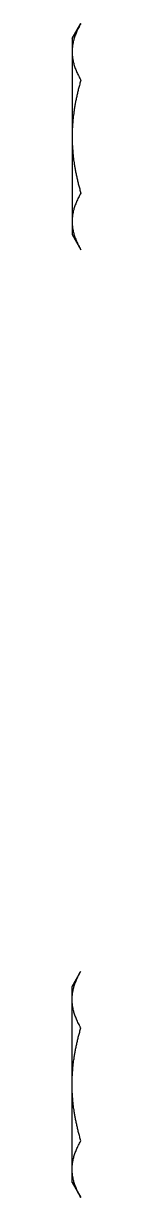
# Model space of a CAD drawing. Header units: millimetres. Extents: x 587 to 10361, y -8386 to 1488.
# Drawn here: x 5961.82 to 5962.12, y 615.45 to 655.21 of the extents above; entities that cross this region are included whole.
import ezdxf

# ---------------------------------------------------------------- set-up
doc = ezdxf.new("R2010")
doc.units = ezdxf.units.MM
doc.layers.add('Widoczne (ISO)', color=7, linetype='Continuous', lineweight=30)

msp = doc.modelspace()

# ---------------------------------------------------------------- linework, layer by layer
at = {"layer": 'Widoczne (ISO)'}
for p, q in [((5961.821, 654.694), (5962.117, 655.207)), ((5961.821, 654.694), (5961.821, 654.249)), ((5961.821, 654.249), (5961.821, 651.375)), ((5961.821, 651.375), (5961.821, 648.501)), ((5961.821, 648.501), (5961.821, 648.057)), ((5961.821, 648.057), (5962.117, 647.543)), ((5961.821, 622.595), (5962.117, 623.109)), ((5961.821, 622.151), (5961.821, 622.595)), ((5961.821, 619.277), (5961.821, 622.151)), ((5961.821, 616.403), (5961.821, 619.277)), ((5961.821, 615.958), (5961.821, 616.403)), ((5961.821, 615.958), (5962.117, 615.445))]:
    msp.add_line(p, q, dxfattribs=at)
for points in [[(5962.117, 655.207), (5961.821, 654.694), (5961.821, 654.249)], [(5961.821, 654.249), (5961.821, 653.805), (5962.117, 653.291)], [(5962.117, 653.291), (5961.821, 652.265), (5961.821, 651.375)], [(5961.821, 651.375), (5961.821, 650.486), (5962.117, 649.459)], [(5962.117, 649.459), (5961.821, 648.946), (5961.821, 648.501)], [(5961.821, 648.501), (5961.821, 648.057), (5962.117, 647.543)], [(5961.821, 622.151), (5961.821, 622.595), (5962.117, 623.109)], [(5962.117, 621.193), (5961.821, 621.706), (5961.821, 622.151)], [(5961.821, 619.277), (5961.821, 620.166), (5962.117, 621.193)], [(5962.117, 617.361), (5961.821, 618.388), (5961.821, 619.277)], [(5961.821, 616.403), (5961.821, 616.848), (5962.117, 617.361)], [(5962.117, 615.445), (5961.821, 615.958), (5961.821, 616.403)]]:
    msp.add_rational_spline(points, [1, 1.0379548493, 1], degree=2, dxfattribs=at)

doc.saveas('drawing.dxf')
